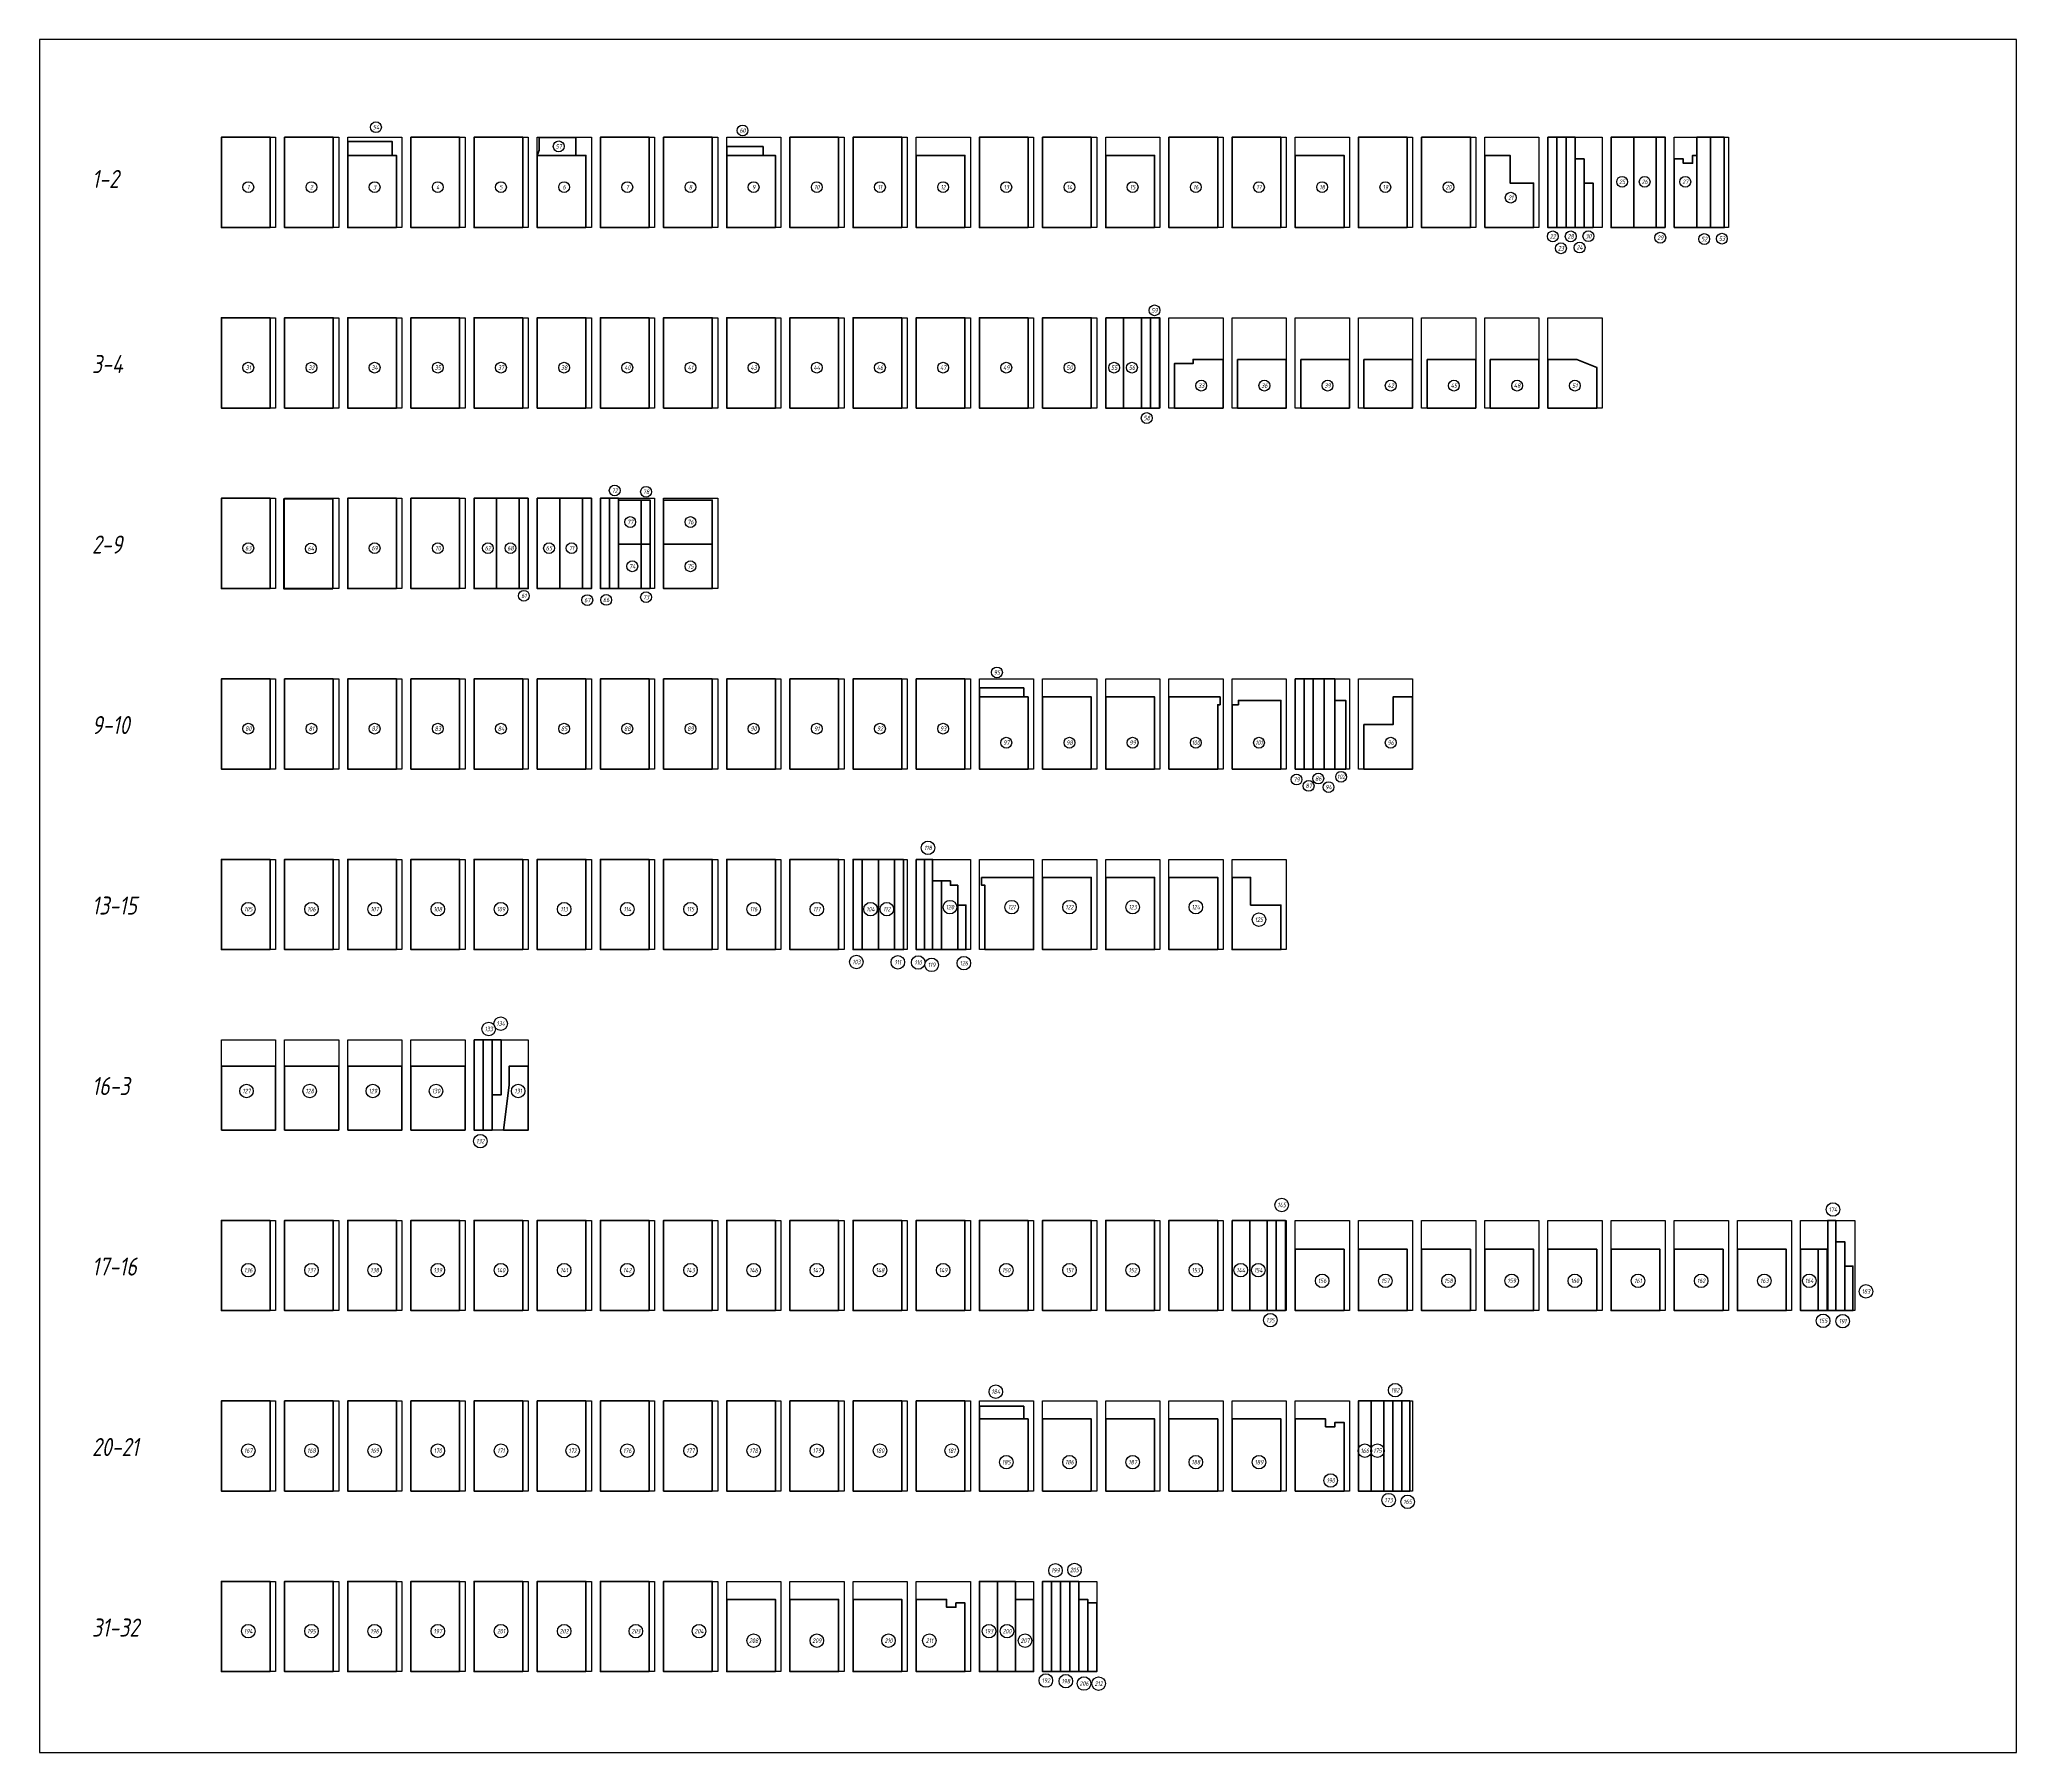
# Model space of a CAD drawing. Header units: millimetres. Extents: x -58926 to 122586, y -58688 to 8347.
# Drawn here: x -4594 to 17312, y -44671 to -25692 of the extents above; entities that cross this region are included whole.
import ezdxf
from ezdxf.enums import TextEntityAlignment as Align

# ---------------------------------------------------------------- set-up
doc = ezdxf.new("R2010")
doc.units = ezdxf.units.MM
doc.layers.add('100 noprint', color=1, linetype='Continuous', plot=False)
doc.layers.add('102 Звукоизоляция', color=7, linetype='Continuous')
doc.styles.add('ГОСТ-ISOCPEUR', font='isocpeui.ttf', dxfattribs={"width": 0.8})

msp = doc.modelspace()

# ---------------------------------------------------------------- linework, layer by layer
at = {"linetype": 'Continuous', "ltscale": 10, "flags": 128}
for points in [[(-1979.174, -27775.497), (-2579.174, -27775.497), (-2579.174, -26775.497), (-1979.174, -26775.497)], [(-1279.174, -27775.497), (-1879.174, -27775.497), (-1879.174, -26775.497), (-1279.174, -26775.497)], [(-579.174, -27775.497), (-1179.174, -27775.497), (-1179.174, -26775.497), (-579.174, -26775.497)], [(120.826, -27775.497), (-479.174, -27775.497), (-479.174, -26775.497), (120.826, -26775.497)], [(820.826, -27775.497), (220.826, -27775.497), (220.826, -26775.497), (820.826, -26775.497)], [(1520.826, -27775.497), (920.826, -27775.497), (920.826, -26775.497), (1520.826, -26775.497)], [(2220.826, -27775.497), (1620.826, -27775.497), (1620.826, -26775.497), (2220.826, -26775.497)], [(2920.826, -27775.497), (2320.826, -27775.497), (2320.826, -26775.497), (2920.826, -26775.497)], [(3620.826, -27775.497), (3020.826, -27775.497), (3020.826, -26775.497), (3620.826, -26775.497)], [(4320.826, -27775.497), (3720.826, -27775.497), (3720.826, -26775.497), (4320.826, -26775.497)], [(5020.826, -27775.497), (4420.826, -27775.497), (4420.826, -26775.497), (5020.826, -26775.497)], [(5720.826, -27775.497), (5120.826, -27775.497), (5120.826, -26775.497), (5720.826, -26775.497)], [(6420.826, -27775.497), (5820.826, -27775.497), (5820.826, -26775.497), (6420.826, -26775.497)], [(7120.826, -27775.497), (6520.826, -27775.497), (6520.826, -26775.497), (7120.826, -26775.497)], [(7820.826, -27775.497), (7220.826, -27775.497), (7220.826, -26775.497), (7820.826, -26775.497)], [(8520.826, -27775.497), (7920.826, -27775.497), (7920.826, -26775.497), (8520.826, -26775.497)], [(9220.826, -27775.497), (8620.826, -27775.497), (8620.826, -26775.497), (9220.826, -26775.497)], [(9920.826, -27775.497), (9320.826, -27775.497), (9320.826, -26775.497), (9920.826, -26775.497)], [(10620.826, -27775.497), (10020.826, -27775.497), (10020.826, -26775.497), (10620.826, -26775.497)], [(11320.826, -27775.497), (10720.826, -27775.497), (10720.826, -26775.497), (11320.826, -26775.497)], [(12020.826, -27775.497), (11420.826, -27775.497), (11420.826, -26775.497), (12020.826, -26775.497)], [(12720.826, -27775.497), (12120.826, -27775.497), (12120.826, -26775.497), (12720.826, -26775.497)], [(13420.826, -27775.497), (12820.826, -27775.497), (12820.826, -26775.497), (13420.826, -26775.497)], [(14120.826, -27775.497), (13520.826, -27775.497), (13520.826, -26775.497), (14120.826, -26775.497)], [(-1979.174, -29775.497), (-2579.174, -29775.497), (-2579.174, -28775.497), (-1979.174, -28775.497)], [(-1279.174, -29775.497), (-1879.174, -29775.497), (-1879.174, -28775.497), (-1279.174, -28775.497)], [(-579.174, -29775.497), (-1179.174, -29775.497), (-1179.174, -28775.497), (-579.174, -28775.497)], [(120.826, -29775.497), (-479.174, -29775.497), (-479.174, -28775.497), (120.826, -28775.497)], [(820.826, -29775.497), (220.826, -29775.497), (220.826, -28775.497), (820.826, -28775.497)], [(1520.826, -29775.497), (920.826, -29775.497), (920.826, -28775.497), (1520.826, -28775.497)], [(2220.826, -29775.497), (1620.826, -29775.497), (1620.826, -28775.497), (2220.826, -28775.497)], [(2920.826, -29775.497), (2320.826, -29775.497), (2320.826, -28775.497), (2920.826, -28775.497)], [(3620.826, -29775.497), (3020.826, -29775.497), (3020.826, -28775.497), (3620.826, -28775.497)], [(4320.826, -29775.497), (3720.826, -29775.497), (3720.826, -28775.497), (4320.826, -28775.497)], [(5020.826, -29775.497), (4420.826, -29775.497), (4420.826, -28775.497), (5020.826, -28775.497)], [(5720.826, -29775.497), (5120.826, -29775.497), (5120.826, -28775.497), (5720.826, -28775.497)], [(6420.826, -29775.497), (5820.826, -29775.497), (5820.826, -28775.497), (6420.826, -28775.497)], [(7120.826, -29775.497), (6520.826, -29775.497), (6520.826, -28775.497), (7120.826, -28775.497)], [(7820.826, -29775.497), (7220.826, -29775.497), (7220.826, -28775.497), (7820.826, -28775.497)], [(8520.826, -29775.497), (7920.826, -29775.497), (7920.826, -28775.497), (8520.826, -28775.497)], [(9220.826, -29775.497), (8620.826, -29775.497), (8620.826, -28775.497), (9220.826, -28775.497)], [(9920.826, -29775.497), (9320.826, -29775.497), (9320.826, -28775.497), (9920.826, -28775.497)], [(10620.826, -29775.497), (10020.826, -29775.497), (10020.826, -28775.497), (10620.826, -28775.497)], [(11320.826, -29775.497), (10720.826, -29775.497), (10720.826, -28775.497), (11320.826, -28775.497)], [(12020.826, -29775.497), (11420.826, -29775.497), (11420.826, -28775.497), (12020.826, -28775.497)], [(12720.826, -29775.497), (12120.826, -29775.497), (12120.826, -28775.497), (12720.826, -28775.497)], [(-1979.174, -31775.497), (-2579.174, -31775.497), (-2579.174, -30775.497), (-1979.174, -30775.497)], [(-1279.174, -31775.497), (-1879.174, -31775.497), (-1879.174, -30775.497), (-1279.174, -30775.497)], [(-579.174, -31775.497), (-1179.174, -31775.497), (-1179.174, -30775.497), (-579.174, -30775.497)], [(120.826, -31775.497), (-479.174, -31775.497), (-479.174, -30775.497), (120.826, -30775.497)], [(820.826, -31775.497), (220.826, -31775.497), (220.826, -30775.497), (820.826, -30775.497)], [(1520.826, -31775.497), (920.826, -31775.497), (920.826, -30775.497), (1520.826, -30775.497)], [(2220.826, -31775.497), (1620.826, -31775.497), (1620.826, -30775.497), (2220.826, -30775.497)], [(2920.826, -31775.497), (2320.826, -31775.497), (2320.826, -30775.497), (2920.826, -30775.497)], [(-1979.174, -33775.497), (-2579.174, -33775.497), (-2579.174, -32775.497), (-1979.174, -32775.497)], [(-1279.174, -33775.497), (-1879.174, -33775.497), (-1879.174, -32775.497), (-1279.174, -32775.497)], [(-579.174, -33775.497), (-1179.174, -33775.497), (-1179.174, -32775.497), (-579.174, -32775.497)], [(120.826, -33775.497), (-479.174, -33775.497), (-479.174, -32775.497), (120.826, -32775.497)], [(820.826, -33775.497), (220.826, -33775.497), (220.826, -32775.497), (820.826, -32775.497)], [(1520.826, -33775.497), (920.826, -33775.497), (920.826, -32775.497), (1520.826, -32775.497)], [(2220.826, -33775.497), (1620.826, -33775.497), (1620.826, -32775.497), (2220.826, -32775.497)], [(2920.826, -33775.497), (2320.826, -33775.497), (2320.826, -32775.497), (2920.826, -32775.497)], [(3620.826, -33775.497), (3020.826, -33775.497), (3020.826, -32775.497), (3620.826, -32775.497)], [(4320.826, -33775.497), (3720.826, -33775.497), (3720.826, -32775.497), (4320.826, -32775.497)], [(5020.826, -33775.497), (4420.826, -33775.497), (4420.826, -32775.497), (5020.826, -32775.497)], [(5720.826, -33775.497), (5120.826, -33775.497), (5120.826, -32775.497), (5720.826, -32775.497)], [(6420.826, -33775.497), (5820.826, -33775.497), (5820.826, -32775.497), (6420.826, -32775.497)], [(7120.826, -33775.497), (6520.826, -33775.497), (6520.826, -32775.497), (7120.826, -32775.497)], [(7820.826, -33775.497), (7220.826, -33775.497), (7220.826, -32775.497), (7820.826, -32775.497)], [(8520.826, -33775.497), (7920.826, -33775.497), (7920.826, -32775.497), (8520.826, -32775.497)], [(9220.826, -33775.497), (8620.826, -33775.497), (8620.826, -32775.497), (9220.826, -32775.497)], [(9920.826, -33775.497), (9320.826, -33775.497), (9320.826, -32775.497), (9920.826, -32775.497)], [(10620.826, -33775.497), (10020.826, -33775.497), (10020.826, -32775.497), (10620.826, -32775.497)], [(-1979.174, -35775.497), (-2579.174, -35775.497), (-2579.174, -34775.497), (-1979.174, -34775.497)], [(-1279.174, -35775.497), (-1879.174, -35775.497), (-1879.174, -34775.497), (-1279.174, -34775.497)], [(-579.174, -35775.497), (-1179.174, -35775.497), (-1179.174, -34775.497), (-579.174, -34775.497)], [(120.826, -35775.497), (-479.174, -35775.497), (-479.174, -34775.497), (120.826, -34775.497)], [(820.826, -35775.497), (220.826, -35775.497), (220.826, -34775.497), (820.826, -34775.497)], [(1520.826, -35775.497), (920.826, -35775.497), (920.826, -34775.497), (1520.826, -34775.497)], [(2220.826, -35775.497), (1620.826, -35775.497), (1620.826, -34775.497), (2220.826, -34775.497)], [(2920.826, -35775.497), (2320.826, -35775.497), (2320.826, -34775.497), (2920.826, -34775.497)], [(3620.826, -35775.497), (3020.826, -35775.497), (3020.826, -34775.497), (3620.826, -34775.497)], [(4320.826, -35775.497), (3720.826, -35775.497), (3720.826, -34775.497), (4320.826, -34775.497)], [(5020.826, -35775.497), (4420.826, -35775.497), (4420.826, -34775.497), (5020.826, -34775.497)], [(5720.826, -35775.497), (5120.826, -35775.497), (5120.826, -34775.497), (5720.826, -34775.497)], [(6420.826, -35775.497), (5820.826, -35775.497), (5820.826, -34775.497), (6420.826, -34775.497)], [(7120.826, -35775.497), (6520.826, -35775.497), (6520.826, -34775.497), (7120.826, -34775.497)], [(7820.826, -35775.497), (7220.826, -35775.497), (7220.826, -34775.497), (7820.826, -34775.497)], [(8520.826, -35775.497), (7920.826, -35775.497), (7920.826, -34775.497), (8520.826, -34775.497)], [(9220.826, -35775.497), (8620.826, -35775.497), (8620.826, -34775.497), (9220.826, -34775.497)], [(-1979.174, -37775.497), (-2579.174, -37775.497), (-2579.174, -36775.497), (-1979.174, -36775.497)], [(-1279.174, -37775.497), (-1879.174, -37775.497), (-1879.174, -36775.497), (-1279.174, -36775.497)], [(-579.174, -37775.497), (-1179.174, -37775.497), (-1179.174, -36775.497), (-579.174, -36775.497)], [(120.826, -37775.497), (-479.174, -37775.497), (-479.174, -36775.497), (120.826, -36775.497)], [(820.826, -37775.497), (220.826, -37775.497), (220.826, -36775.497), (820.826, -36775.497)], [(-1979.174, -39775.497), (-2579.174, -39775.497), (-2579.174, -38775.497), (-1979.174, -38775.497)], [(-1279.174, -39775.497), (-1879.174, -39775.497), (-1879.174, -38775.497), (-1279.174, -38775.497)], [(-579.174, -39775.497), (-1179.174, -39775.497), (-1179.174, -38775.497), (-579.174, -38775.497)], [(120.826, -39775.497), (-479.174, -39775.497), (-479.174, -38775.497), (120.826, -38775.497)], [(820.826, -39775.497), (220.826, -39775.497), (220.826, -38775.497), (820.826, -38775.497)], [(1520.826, -39775.497), (920.826, -39775.497), (920.826, -38775.497), (1520.826, -38775.497)], [(2220.826, -39775.497), (1620.826, -39775.497), (1620.826, -38775.497), (2220.826, -38775.497)], [(2920.826, -39775.497), (2320.826, -39775.497), (2320.826, -38775.497), (2920.826, -38775.497)], [(3620.826, -39775.497), (3020.826, -39775.497), (3020.826, -38775.497), (3620.826, -38775.497)], [(4320.826, -39775.497), (3720.826, -39775.497), (3720.826, -38775.497), (4320.826, -38775.497)], [(5020.826, -39775.497), (4420.826, -39775.497), (4420.826, -38775.497), (5020.826, -38775.497)], [(5720.826, -39775.497), (5120.826, -39775.497), (5120.826, -38775.497), (5720.826, -38775.497)], [(6420.826, -39775.497), (5820.826, -39775.497), (5820.826, -38775.497), (6420.826, -38775.497)], [(7120.826, -39775.497), (6520.826, -39775.497), (6520.826, -38775.497), (7120.826, -38775.497)], [(7820.826, -39775.497), (7220.826, -39775.497), (7220.826, -38775.497), (7820.826, -38775.497)], [(8520.826, -39775.497), (7920.826, -39775.497), (7920.826, -38775.497), (8520.826, -38775.497)], [(9220.826, -39775.497), (8620.826, -39775.497), (8620.826, -38775.497), (9220.826, -38775.497)], [(9920.826, -39775.497), (9320.826, -39775.497), (9320.826, -38775.497), (9920.826, -38775.497)], [(10620.826, -39775.497), (10020.826, -39775.497), (10020.826, -38775.497), (10620.826, -38775.497)], [(11320.826, -39775.497), (10720.826, -39775.497), (10720.826, -38775.497), (11320.826, -38775.497)], [(12020.826, -39775.497), (11420.826, -39775.497), (11420.826, -38775.497), (12020.826, -38775.497)], [(12720.826, -39775.497), (12120.826, -39775.497), (12120.826, -38775.497), (12720.826, -38775.497)], [(13420.826, -39775.497), (12820.826, -39775.497), (12820.826, -38775.497), (13420.826, -38775.497)], [(14120.826, -39775.497), (13520.826, -39775.497), (13520.826, -38775.497), (14120.826, -38775.497)], [(14820.826, -39775.497), (14220.826, -39775.497), (14220.826, -38775.497), (14820.826, -38775.497)], [(15520.826, -39775.497), (14920.826, -39775.497), (14920.826, -38775.497), (15520.826, -38775.497)], [(-1979.174, -41775.497), (-2579.174, -41775.497), (-2579.174, -40775.497), (-1979.174, -40775.497)], [(-1279.174, -41775.497), (-1879.174, -41775.497), (-1879.174, -40775.497), (-1279.174, -40775.497)], [(-579.174, -41775.497), (-1179.174, -41775.497), (-1179.174, -40775.497), (-579.174, -40775.497)], [(120.826, -41775.497), (-479.174, -41775.497), (-479.174, -40775.497), (120.826, -40775.497)], [(820.826, -41775.497), (220.826, -41775.497), (220.826, -40775.497), (820.826, -40775.497)], [(1520.826, -41775.497), (920.826, -41775.497), (920.826, -40775.497), (1520.826, -40775.497)], [(2220.826, -41775.497), (1620.826, -41775.497), (1620.826, -40775.497), (2220.826, -40775.497)], [(2920.826, -41775.497), (2320.826, -41775.497), (2320.826, -40775.497), (2920.826, -40775.497)], [(3620.826, -41775.497), (3020.826, -41775.497), (3020.826, -40775.497), (3620.826, -40775.497)], [(4320.826, -41775.497), (3720.826, -41775.497), (3720.826, -40775.497), (4320.826, -40775.497)], [(5020.826, -41775.497), (4420.826, -41775.497), (4420.826, -40775.497), (5020.826, -40775.497)], [(5720.826, -41775.497), (5120.826, -41775.497), (5120.826, -40775.497), (5720.826, -40775.497)], [(6420.826, -41775.497), (5820.826, -41775.497), (5820.826, -40775.497), (6420.826, -40775.497)], [(7120.826, -41775.497), (6520.826, -41775.497), (6520.826, -40775.497), (7120.826, -40775.497)], [(7820.826, -41775.497), (7220.826, -41775.497), (7220.826, -40775.497), (7820.826, -40775.497)], [(8520.826, -41775.497), (7920.826, -41775.497), (7920.826, -40775.497), (8520.826, -40775.497)], [(9220.826, -41775.497), (8620.826, -41775.497), (8620.826, -40775.497), (9220.826, -40775.497)], [(9920.826, -41775.497), (9320.826, -41775.497), (9320.826, -40775.497), (9920.826, -40775.497)], [(10620.826, -41775.497), (10020.826, -41775.497), (10020.826, -40775.497), (10620.826, -40775.497)], [(-1979.174, -43775.497), (-2579.174, -43775.497), (-2579.174, -42775.497), (-1979.174, -42775.497)], [(-1279.174, -43775.497), (-1879.174, -43775.497), (-1879.174, -42775.497), (-1279.174, -42775.497)], [(-579.174, -43775.497), (-1179.174, -43775.497), (-1179.174, -42775.497), (-579.174, -42775.497)], [(120.826, -43775.497), (-479.174, -43775.497), (-479.174, -42775.497), (120.826, -42775.497)], [(820.826, -43775.497), (220.826, -43775.497), (220.826, -42775.497), (820.826, -42775.497)], [(1520.826, -43775.497), (920.826, -43775.497), (920.826, -42775.497), (1520.826, -42775.497)], [(2220.826, -43775.497), (1620.826, -43775.497), (1620.826, -42775.497), (2220.826, -42775.497)], [(2920.826, -43775.497), (2320.826, -43775.497), (2320.826, -42775.497), (2920.826, -42775.497)], [(3620.826, -43775.497), (3020.826, -43775.497), (3020.826, -42775.497), (3620.826, -42775.497)], [(4320.826, -43775.497), (3720.826, -43775.497), (3720.826, -42775.497), (4320.826, -42775.497)], [(5020.826, -43775.497), (4420.826, -43775.497), (4420.826, -42775.497), (5020.826, -42775.497)], [(5720.826, -43775.497), (5120.826, -43775.497), (5120.826, -42775.497), (5720.826, -42775.497)], [(6420.826, -43775.497), (5820.826, -43775.497), (5820.826, -42775.497), (6420.826, -42775.497)], [(7120.826, -43775.497), (6520.826, -43775.497), (6520.826, -42775.497), (7120.826, -42775.497)]]:
    msp.add_lwpolyline(points, close=True, dxfattribs=at)
at = {"layer": '100 noprint'}
msp.add_lwpolyline([(-4594.399, -25692.141), (-4594.399, -44671.261), (17312.438, -44671.261), (17312.438, -25692.141)], close=True, dxfattribs=at)
at = {"layer": '102 Звукоизоляция', "color": 74, "linetype": 'Continuous', "lineweight": 40, "ltscale": 10, "flags": 128}
for points in [[(-2039.174, -27775.497), (-2579.174, -27775.497), (-2579.174, -26775.497), (-2039.174, -26775.497)], [(-1339.174, -27775.497), (-1879.174, -27775.497), (-1879.174, -26775.497), (-1339.174, -26775.497)], [(-685.674, -26975.497), (-1179.174, -26975.497), (-1179.174, -26823.309), (-685.674, -26823.309)], [(60.826, -27775.497), (-479.174, -27775.497), (-479.174, -26775.497), (60.826, -26775.497)], [(760.826, -27775.497), (220.826, -27775.497), (220.826, -26775.497), (760.826, -26775.497)], [(1347.016, -26975.497), (920.826, -26975.497), (943.516, -26918.387), (943.516, -26777.684), (1347.016, -26777.684)], [(2160.826, -27775.497), (1620.826, -27775.497), (1620.826, -26775.497), (2160.826, -26775.497)], [(2860.826, -27775.497), (2320.826, -27775.497), (2320.826, -26775.497), (2860.826, -26775.497)], [(3424.326, -26875.497), (3020.826, -26875.497), (3020.826, -26975.497), (3424.326, -26975.497)], [(4260.826, -27775.497), (3720.826, -27775.497), (3720.826, -26775.497), (4260.826, -26775.497)], [(4960.826, -27775.497), (4420.826, -27775.497), (4420.826, -26775.497), (4960.826, -26775.497)], [(6360.826, -27775.497), (5820.826, -27775.497), (5820.826, -26775.497), (6360.826, -26775.497)], [(7060.826, -27775.497), (6520.826, -27775.497), (6520.826, -26775.497), (7060.826, -26775.497)], [(8460.826, -27775.497), (7920.826, -27775.497), (7920.826, -26775.497), (8460.826, -26775.497)], [(9160.826, -27775.497), (8620.826, -27775.497), (8620.826, -26775.497), (9160.826, -26775.497)], [(10560.826, -27775.497), (10020.826, -27775.497), (10020.826, -26775.497), (10560.826, -26775.497)], [(11260.826, -27775.497), (10720.826, -27775.497), (10720.826, -26775.497), (11260.826, -26775.497)], [(12220.826, -27775.497), (12120.826, -27775.497), (12120.826, -26775.497), (12220.826, -26775.497)], [(12320.826, -27775.497), (12220.826, -27775.497), (12220.826, -26775.497), (12320.826, -26775.497)], [(12420.826, -27775.497), (12320.826, -27775.497), (12320.826, -26775.497), (12420.826, -26775.497)], [(13070.826, -27775.497), (12820.826, -27775.497), (12820.826, -26775.497), (13070.826, -26775.497)], [(13320.826, -27775.497), (13070.826, -27775.497), (13070.826, -26775.497), (13320.826, -26775.497)], [(13420.826, -27775.497), (13320.826, -27775.497), (13320.826, -26775.497), (13420.826, -26775.497)], [(13923.014, -26775.497), (13923.014, -27775.497), (13770.826, -27775.497), (13770.826, -26775.497)], [(14075.201, -26775.497), (14075.201, -27775.497), (13923.014, -27775.497), (13923.014, -26775.497)], [(-639.174, -27775.497), (-1179.174, -27775.497), (-1179.174, -26975.497), (-639.174, -26975.497)], [(1460.826, -27775.497), (920.826, -27775.497), (920.826, -26975.497), (1460.826, -26975.497)], [(3560.826, -27775.497), (3020.826, -27775.497), (3020.826, -26975.497), (3560.826, -26975.497)], [(5660.826, -27775.497), (5120.826, -27775.497), (5120.826, -26975.497), (5660.826, -26975.497)], [(7760.826, -27775.497), (7220.826, -27775.497), (7220.826, -26975.497), (7760.826, -26975.497)], [(9860.826, -27775.497), (9320.826, -27775.497), (9320.826, -26975.497), (9860.826, -26975.497)], [(11420.826, -27775.497), (11420.826, -26975.497), (11700.826, -26975.497), (11700.826, -27281.997), (11960.826, -27281.997), (11960.826, -27775.497)], [(12520.826, -27775.497), (12420.826, -27775.497), (12420.826, -27014.997), (12520.826, -27014.997)], [(13520.826, -27775.497), (13520.826, -27014.997), (13620.201, -27014.997), (13620.201, -27062.497), (13724.201, -27062.497), (13724.201, -26975.497), (13770.826, -26975.497), (13770.826, -27775.497)], [(12520.826, -27281.997), (12520.826, -27775.497), (12620.826, -27775.497), (12620.826, -27281.997)], [(-2039.174, -29775.497), (-2579.174, -29775.497), (-2579.174, -28775.497), (-2039.174, -28775.497)], [(-1339.174, -29775.497), (-1879.174, -29775.497), (-1879.174, -28775.497), (-1339.174, -28775.497)], [(-639.174, -29775.497), (-1179.174, -29775.497), (-1179.174, -28775.497), (-639.174, -28775.497)], [(60.826, -29775.497), (-479.174, -29775.497), (-479.174, -28775.497), (60.826, -28775.497)], [(760.826, -29775.497), (220.826, -29775.497), (220.826, -28775.497), (760.826, -28775.497)], [(1460.826, -29775.497), (920.826, -29775.497), (920.826, -28775.497), (1460.826, -28775.497)], [(2160.826, -29775.497), (1620.826, -29775.497), (1620.826, -28775.497), (2160.826, -28775.497)], [(2860.826, -29775.497), (2320.826, -29775.497), (2320.826, -28775.497), (2860.826, -28775.497)], [(3560.826, -29775.497), (3020.826, -29775.497), (3020.826, -28775.497), (3560.826, -28775.497)], [(4260.826, -29775.497), (3720.826, -29775.497), (3720.826, -28775.497), (4260.826, -28775.497)], [(4960.826, -29775.497), (4420.826, -29775.497), (4420.826, -28775.497), (4960.826, -28775.497)], [(5660.826, -29775.497), (5120.826, -29775.497), (5120.826, -28775.497), (5660.826, -28775.497)], [(6360.826, -29775.497), (5820.826, -29775.497), (5820.826, -28775.497), (6360.826, -28775.497)], [(7060.826, -29775.497), (6520.826, -29775.497), (6520.826, -28775.497), (7060.826, -28775.497)], [(7220.826, -28775.497), (7220.826, -29775.497), (7418.639, -29775.497), (7418.639, -28775.497)], [(7418.639, -28775.497), (7418.639, -29775.497), (7616.451, -29775.497), (7616.451, -28775.497)], [(7616.451, -28775.497), (7616.451, -29775.497), (7716.451, -29775.497), (7716.451, -28775.497)], [(7716.451, -28775.497), (7716.451, -29775.497), (7816.451, -29775.497), (7816.451, -28775.497)], [(7980.826, -29775.497), (7980.826, -29281.997), (8188.639, -29281.997), (8188.639, -29236.997), (8520.826, -29236.997), (8520.826, -29775.497)], [(8680.826, -29236.997), (8680.826, -29775.497), (9220.826, -29775.497), (9220.826, -29236.997)], [(9380.826, -29236.997), (9380.826, -29775.497), (9920.826, -29775.497), (9920.826, -29236.997)], [(10080.826, -29236.997), (10080.826, -29775.497), (10620.826, -29775.497), (10620.826, -29236.997)], [(10780.826, -29236.997), (10780.826, -29775.497), (11320.826, -29775.497), (11320.826, -29236.997)], [(11480.826, -29236.997), (11480.826, -29775.497), (12020.826, -29775.497), (12020.826, -29236.997)], [(12120.826, -29775.497), (12120.826, -29236.997), (12439.997, -29236.997), (12660.826, -29325.339), (12660.826, -29775.497)], [(-2039.174, -31775.497), (-2579.174, -31775.497), (-2579.174, -30775.497), (-2039.174, -30775.497)], [(-1345.755, -31779.885), (-1885.755, -31779.885), (-1885.755, -30779.885), (-1345.755, -30779.885)], [(-639.174, -31775.497), (-1179.174, -31775.497), (-1179.174, -30775.497), (-639.174, -30775.497)], [(60.826, -31775.497), (-479.174, -31775.497), (-479.174, -30775.497), (60.826, -30775.497)], [(470.826, -30775.497), (470.826, -31775.497), (220.826, -31775.497), (220.826, -30775.497)], [(720.826, -30775.497), (720.826, -31775.497), (470.826, -31775.497), (470.826, -30775.497)], [(820.826, -30775.497), (820.826, -31775.497), (720.826, -31775.497), (720.826, -30775.497)], [(920.826, -30775.497), (920.826, -31775.497), (1170.826, -31775.497), (1170.826, -30775.497)], [(1170.826, -30775.497), (1170.826, -31775.497), (1420.826, -31775.497), (1420.826, -30775.497)], [(1520.826, -30775.497), (1520.826, -31775.497), (1420.826, -31775.497), (1420.826, -30775.497)], [(1720.826, -30775.497), (1720.826, -31775.497), (1620.826, -31775.497), (1620.826, -30775.497)], [(1820.826, -30775.497), (1820.826, -31775.497), (1720.826, -31775.497), (1720.826, -30775.497)], [(1820.826, -30794.497), (1820.826, -31284.997), (2070.826, -31284.997), (2070.826, -30794.497)], [(2070.826, -30794.497), (2070.826, -31284.997), (2170.826, -31284.997), (2170.826, -30794.497)], [(2320.826, -30794.497), (2320.826, -31284.997), (2860.826, -31284.997), (2860.826, -30794.497)], [(1820.826, -31284.997), (1820.826, -31775.497), (2070.826, -31775.497), (2070.826, -31284.997)], [(2070.826, -31284.997), (2070.826, -31775.497), (2170.826, -31775.497), (2170.826, -31284.997)], [(2320.826, -31284.997), (2320.826, -31775.497), (2860.826, -31775.497), (2860.826, -31284.997)], [(-2039.174, -33775.497), (-2579.174, -33775.497), (-2579.174, -32775.497), (-2039.174, -32775.497)], [(-1339.174, -33775.497), (-1879.174, -33775.497), (-1879.174, -32775.497), (-1339.174, -32775.497)], [(-639.174, -33775.497), (-1179.174, -33775.497), (-1179.174, -32775.497), (-639.174, -32775.497)], [(60.826, -33775.497), (-479.174, -33775.497), (-479.174, -32775.497), (60.826, -32775.497)], [(760.826, -33775.497), (220.826, -33775.497), (220.826, -32775.497), (760.826, -32775.497)], [(1460.826, -33775.497), (920.826, -33775.497), (920.826, -32775.497), (1460.826, -32775.497)], [(2160.826, -33775.497), (1620.826, -33775.497), (1620.826, -32775.497), (2160.826, -32775.497)], [(2860.826, -33775.497), (2320.826, -33775.497), (2320.826, -32775.497), (2860.826, -32775.497)], [(3560.826, -33775.497), (3020.826, -33775.497), (3020.826, -32775.497), (3560.826, -32775.497)], [(4260.826, -33775.497), (3720.826, -33775.497), (3720.826, -32775.497), (4260.826, -32775.497)], [(4960.826, -33775.497), (4420.826, -33775.497), (4420.826, -32775.497), (4960.826, -32775.497)], [(5660.826, -33775.497), (5120.826, -33775.497), (5120.826, -32775.497), (5660.826, -32775.497)], [(9420.826, -32775.497), (9420.826, -33775.497), (9320.826, -33775.497), (9320.826, -32775.497)], [(9520.826, -32775.497), (9520.826, -33775.497), (9420.826, -33775.497), (9420.826, -32775.497)], [(9520.826, -32775.497), (9520.826, -33775.497), (9640.826, -33775.497), (9640.826, -32775.497)], [(9640.826, -32775.497), (9640.826, -33775.497), (9760.826, -33775.497), (9760.826, -32775.497)], [(6314.326, -32875.497), (5820.826, -32875.497), (5820.826, -32975.497), (6314.326, -32975.497)], [(5820.826, -32975.497), (5820.826, -33775.497), (6360.826, -33775.497), (6360.826, -32975.497)], [(6520.826, -32975.497), (6520.826, -33775.497), (7060.826, -33775.497), (7060.826, -32975.497)], [(7220.826, -32975.497), (7220.826, -33775.497), (7760.826, -33775.497), (7760.826, -32975.497)], [(7920.826, -33775.497), (7920.826, -32975.497), (8486.826, -32975.497), (8486.826, -33062.497), (8460.826, -33062.497), (8460.826, -33775.497)], [(8620.826, -33775.497), (8620.826, -33062.497), (8690.826, -33062.497), (8690.826, -33014.997), (9160.826, -33014.997), (9160.826, -33775.497)], [(9760.826, -33014.997), (9760.826, -33775.497), (9880.826, -33775.497), (9880.826, -33014.997)], [(10080.826, -33281.997), (10405.326, -33281.997), (10405.326, -32975.497), (10620.826, -32975.497), (10620.826, -33775.497), (10080.826, -33775.497)], [(-2039.174, -35775.497), (-2579.174, -35775.497), (-2579.174, -34775.497), (-2039.174, -34775.497)], [(-1339.174, -35775.497), (-1879.174, -35775.497), (-1879.174, -34775.497), (-1339.174, -34775.497)], [(-639.174, -35775.497), (-1179.174, -35775.497), (-1179.174, -34775.497), (-639.174, -34775.497)], [(60.826, -35775.497), (-479.174, -35775.497), (-479.174, -34775.497), (60.826, -34775.497)], [(760.826, -35775.497), (220.826, -35775.497), (220.826, -34775.497), (760.826, -34775.497)], [(1460.826, -35775.497), (920.826, -35775.497), (920.826, -34775.497), (1460.826, -34775.497)], [(2160.826, -35775.497), (1620.826, -35775.497), (1620.826, -34775.497), (2160.826, -34775.497)], [(2860.826, -35775.497), (2320.826, -35775.497), (2320.826, -34775.497), (2860.826, -34775.497)], [(3560.826, -35775.497), (3020.826, -35775.497), (3020.826, -34775.497), (3560.826, -34775.497)], [(4260.826, -35775.497), (3720.826, -35775.497), (3720.826, -34775.497), (4260.826, -34775.497)], [(4520.826, -34775.497), (4520.826, -35775.497), (4420.826, -35775.497), (4420.826, -34775.497)], [(4700.826, -34775.497), (4700.826, -35775.497), (4520.826, -35775.497), (4520.826, -34775.497)], [(4880.826, -34775.497), (4880.826, -35775.497), (4700.826, -35775.497), (4700.826, -34775.497)], [(4980.826, -34775.497), (4980.826, -35775.497), (4880.826, -35775.497), (4880.826, -34775.497)], [(5120.826, -34775.497), (5120.826, -35775.497), (5210.826, -35775.497), (5210.826, -34775.497)], [(5210.826, -34775.497), (5210.826, -35775.497), (5300.826, -35775.497), (5300.826, -34775.497)], [(5300.826, -35014.997), (5300.826, -35775.497), (5400.201, -35775.497), (5400.201, -35014.997)], [(5400.201, -35014.997), (5500.201, -35014.997), (5500.201, -35062.497), (5580.201, -35062.497), (5580.201, -35775.497), (5400.201, -35775.497)], [(5844.826, -34975.497), (6420.826, -34975.497), (6420.826, -35775.497), (5880.826, -35775.497), (5880.826, -35062.497), (5844.826, -35062.497)], [(6520.826, -34975.497), (6520.826, -35775.497), (7060.826, -35775.497), (7060.826, -34975.497)], [(7220.826, -34975.497), (7220.826, -35775.497), (7760.826, -35775.497), (7760.826, -34975.497)], [(7920.826, -34975.497), (7920.826, -35775.497), (8460.826, -35775.497), (8460.826, -34975.497)], [(8620.826, -34975.497), (8826.326, -34975.497), (8826.326, -35281.997), (9160.826, -35281.997), (9160.826, -35775.497), (8620.826, -35775.497)], [(5580.201, -35281.997), (5580.201, -35775.497), (5670.201, -35775.497), (5670.201, -35281.997)], [(220.826, -36775.497), (220.826, -37775.497), (320.826, -37775.497), (320.826, -36775.497)], [(320.826, -36775.497), (320.826, -37775.497), (420.826, -37775.497), (420.826, -36775.497)], [(420.826, -36775.497), (420.826, -37385.997), (520.826, -37385.997), (520.826, -36775.497)], [(-2579.174, -37775.497), (-1979.174, -37775.497), (-1979.174, -37065.497), (-2579.174, -37065.497)], [(-1879.174, -37775.497), (-1279.174, -37775.497), (-1279.174, -37065.497), (-1879.174, -37065.497)], [(-1179.174, -37775.497), (-579.174, -37775.497), (-579.174, -37065.497), (-1179.174, -37065.497)], [(-479.174, -37775.497), (120.826, -37775.497), (120.826, -37065.497), (-479.174, -37065.497)], [(547.9, -37775.497), (610.326, -37276.088), (610.326, -37065.497), (820.826, -37065.497), (820.826, -37775.497)], [(-2039.174, -39775.497), (-2579.174, -39775.497), (-2579.174, -38775.497), (-2039.174, -38775.497)], [(-1339.174, -39775.497), (-1879.174, -39775.497), (-1879.174, -38775.497), (-1339.174, -38775.497)], [(-639.174, -39775.497), (-1179.174, -39775.497), (-1179.174, -38775.497), (-639.174, -38775.497)], [(60.826, -39775.497), (-479.174, -39775.497), (-479.174, -38775.497), (60.826, -38775.497)], [(760.826, -39775.497), (220.826, -39775.497), (220.826, -38775.497), (760.826, -38775.497)], [(1460.826, -39775.497), (920.826, -39775.497), (920.826, -38775.497), (1460.826, -38775.497)], [(2160.826, -39775.497), (1620.826, -39775.497), (1620.826, -38775.497), (2160.826, -38775.497)], [(2860.826, -39775.497), (2320.826, -39775.497), (2320.826, -38775.497), (2860.826, -38775.497)], [(3560.826, -39775.497), (3020.826, -39775.497), (3020.826, -38775.497), (3560.826, -38775.497)], [(4260.826, -39775.497), (3720.826, -39775.497), (3720.826, -38775.497), (4260.826, -38775.497)], [(4960.826, -39775.497), (4420.826, -39775.497), (4420.826, -38775.497), (4960.826, -38775.497)], [(5660.826, -39775.497), (5120.826, -39775.497), (5120.826, -38775.497), (5660.826, -38775.497)], [(6360.826, -39775.497), (5820.826, -39775.497), (5820.826, -38775.497), (6360.826, -38775.497)], [(7060.826, -39775.497), (6520.826, -39775.497), (6520.826, -38775.497), (7060.826, -38775.497)], [(7760.826, -39775.497), (7220.826, -39775.497), (7220.826, -38775.497), (7760.826, -38775.497)], [(8460.826, -39775.497), (7920.826, -39775.497), (7920.826, -38775.497), (8460.826, -38775.497)], [(8620.826, -38775.497), (8620.826, -39775.497), (8815.826, -39775.497), (8815.826, -38775.497)], [(8815.826, -38775.497), (8815.826, -39775.497), (9010.826, -39775.497), (9010.826, -38775.497)], [(9110.826, -38775.497), (9110.826, -39775.497), (9010.826, -39775.497), (9010.826, -38775.497)], [(9210.826, -38775.497), (9210.826, -39775.497), (9110.826, -39775.497), (9110.826, -38775.497)], [(15310.826, -38775.497), (15310.826, -39775.497), (15220.826, -39775.497), (15220.826, -38775.497)], [(9320.826, -39094.997), (9320.826, -39775.497), (9860.826, -39775.497), (9860.826, -39094.997)], [(10020.826, -39094.997), (10020.826, -39775.497), (10560.826, -39775.497), (10560.826, -39094.997)], [(10720.826, -39094.997), (10720.826, -39775.497), (11260.826, -39775.497), (11260.826, -39094.997)], [(11420.826, -39094.997), (11420.826, -39775.497), (11960.826, -39775.497), (11960.826, -39094.997)], [(12120.826, -39094.997), (12120.826, -39775.497), (12660.826, -39775.497), (12660.826, -39094.997)], [(12820.826, -39094.997), (12820.826, -39775.497), (13360.826, -39775.497), (13360.826, -39094.997)], [(13520.826, -39094.997), (13520.826, -39775.497), (14060.826, -39775.497), (14060.826, -39094.997)], [(14220.826, -39094.997), (14220.826, -39775.497), (14760.826, -39775.497), (14760.826, -39094.997)], [(14920.826, -39094.997), (14920.826, -39775.497), (15115.826, -39775.497), (15115.826, -39094.997)], [(15115.826, -39094.997), (15115.826, -39775.497), (15215.826, -39775.497), (15215.826, -39094.997)], [(15310.826, -39014.997), (15310.826, -39775.497), (15410.826, -39775.497), (15410.826, -39014.997)], [(15410.826, -39281.997), (15410.826, -39775.497), (15500.826, -39775.497), (15500.826, -39281.997)], [(-2039.174, -41775.497), (-2579.174, -41775.497), (-2579.174, -40775.497), (-2039.174, -40775.497)], [(-1339.174, -41775.497), (-1879.174, -41775.497), (-1879.174, -40775.497), (-1339.174, -40775.497)], [(-639.174, -41775.497), (-1179.174, -41775.497), (-1179.174, -40775.497), (-639.174, -40775.497)], [(60.826, -41775.497), (-479.174, -41775.497), (-479.174, -40775.497), (60.826, -40775.497)], [(760.826, -41775.497), (220.826, -41775.497), (220.826, -40775.497), (760.826, -40775.497)], [(1460.826, -41775.497), (920.826, -41775.497), (920.826, -40775.497), (1460.826, -40775.497)], [(2160.826, -41775.497), (1620.826, -41775.497), (1620.826, -40775.497), (2160.826, -40775.497)], [(2860.826, -41775.497), (2320.826, -41775.497), (2320.826, -40775.497), (2860.826, -40775.497)], [(3560.826, -41775.497), (3020.826, -41775.497), (3020.826, -40775.497), (3560.826, -40775.497)], [(4260.826, -41775.497), (3720.826, -41775.497), (3720.826, -40775.497), (4260.826, -40775.497)], [(4960.826, -41775.497), (4420.826, -41775.497), (4420.826, -40775.497), (4960.826, -40775.497)], [(5660.826, -41775.497), (5120.826, -41775.497), (5120.826, -40775.497), (5660.826, -40775.497)], [(6314.326, -40835.497), (5820.826, -40835.497), (5820.826, -40975.497), (6314.326, -40975.497)], [(10160.826, -40775.497), (10160.826, -41775.497), (10020.826, -41775.497), (10020.826, -40775.497)], [(10300.826, -40775.497), (10300.826, -41775.497), (10160.826, -41775.497), (10160.826, -40775.497)], [(10300.826, -40775.497), (10300.826, -41775.497), (10400.826, -41775.497), (10400.826, -40775.497)], [(10400.826, -40775.497), (10400.826, -41775.497), (10500.826, -41775.497), (10500.826, -40775.497)], [(10590.826, -40775.497), (10590.826, -41775.497), (10500.826, -41775.497), (10500.826, -40775.497)], [(5820.826, -40975.497), (5820.826, -41775.497), (6360.826, -41775.497), (6360.826, -40975.497)], [(6520.826, -40975.497), (6520.826, -41775.497), (7060.826, -41775.497), (7060.826, -40975.497)], [(7220.826, -40975.497), (7220.826, -41775.497), (7760.826, -41775.497), (7760.826, -40975.497)], [(7920.826, -40975.497), (7920.826, -41775.497), (8460.826, -41775.497), (8460.826, -40975.497)], [(8620.826, -40975.497), (8620.826, -41775.497), (9160.826, -41775.497), (9160.826, -40975.497)], [(9320.826, -40975.497), (9656.826, -40975.497), (9656.826, -41062.497), (9760.826, -41062.497), (9760.826, -41014.997), (9860.826, -41014.997), (9860.826, -41775.497), (9320.826, -41775.497)], [(-2039.174, -43775.497), (-2579.174, -43775.497), (-2579.174, -42775.497), (-2039.174, -42775.497)], [(-1339.174, -43775.497), (-1879.174, -43775.497), (-1879.174, -42775.497), (-1339.174, -42775.497)], [(-639.174, -43775.497), (-1179.174, -43775.497), (-1179.174, -42775.497), (-639.174, -42775.497)], [(60.826, -43775.497), (-479.174, -43775.497), (-479.174, -42775.497), (60.826, -42775.497)], [(760.826, -43775.497), (220.826, -43775.497), (220.826, -42775.497), (760.826, -42775.497)], [(1460.826, -43775.497), (920.826, -43775.497), (920.826, -42775.497), (1460.826, -42775.497)], [(2160.826, -43775.497), (1620.826, -43775.497), (1620.826, -42775.497), (2160.826, -42775.497)], [(2860.826, -43775.497), (2320.826, -43775.497), (2320.826, -42775.497), (2860.826, -42775.497)], [(6020.826, -42775.497), (6020.826, -43775.497), (5820.826, -43775.497), (5820.826, -42775.497)], [(6220.826, -42775.497), (6220.826, -43775.497), (6020.826, -43775.497), (6020.826, -42775.497)], [(6620.826, -42775.497), (6620.826, -43775.497), (6520.826, -43775.497), (6520.826, -42775.497)], [(6720.826, -42775.497), (6720.826, -43775.497), (6620.826, -43775.497), (6620.826, -42775.497)], [(6720.826, -42775.497), (6720.826, -43775.497), (6820.826, -43775.497), (6820.826, -42775.497)], [(6820.826, -42775.497), (6820.826, -43775.497), (6920.826, -43775.497), (6920.826, -42775.497)], [(3020.826, -42975.497), (3020.826, -43775.497), (3560.826, -43775.497), (3560.826, -42975.497)], [(3720.826, -42975.497), (3720.826, -43775.497), (4260.826, -43775.497), (4260.826, -42975.497)], [(4420.826, -42975.497), (4420.826, -43775.497), (4960.826, -43775.497), (4960.826, -42975.497)], [(5120.826, -42975.497), (5456.826, -42975.497), (5456.826, -43062.497), (5560.826, -43062.497), (5560.826, -43014.997), (5660.826, -43014.997), (5660.826, -43775.497), (5120.826, -43775.497)], [(6220.826, -42975.497), (6220.826, -43775.497), (6420.826, -43775.497), (6420.826, -42975.497)], [(6920.826, -43775.497), (6920.826, -42975.497), (7020.826, -42975.497), (7020.826, -43775.497)], [(7020.826, -43014.997), (7020.826, -43775.497), (7120.826, -43775.497), (7120.826, -43014.997)]]:
    msp.add_lwpolyline(points, close=True, dxfattribs=at)
at = {"layer": '102 Звукоизоляция', "color": 74}
for centre, radius in [((-866.359, -26663.075), 60), ((3196.14, -26699.601), 60), ((1158.974, -26876.223), 60), ((-2281.293, -27327.718), 60), ((-1581.293, -27327.718), 60), ((-881.293, -27327.718), 60), ((-181.293, -27327.718), 60), ((518.707, -27327.718), 60), ((1218.707, -27327.718), 60), ((1918.707, -27327.718), 60), ((2618.707, -27327.718), 60), ((3318.707, -27327.718), 60), ((4018.707, -27327.718), 60), ((4718.707, -27327.718), 60), ((5418.707, -27327.718), 60), ((6118.707, -27327.718), 60), ((6818.707, -27327.718), 60), ((7518.707, -27327.718), 60), ((8218.707, -27327.718), 60), ((8918.707, -27327.718), 60), ((9618.707, -27327.718), 60), ((10318.707, -27327.718), 60), ((11018.707, -27327.718), 60), ((12942.493, -27268.399), 60), ((13192.493, -27268.399), 60), ((13642.493, -27268.399), 60), ((11708.444, -27444.196), 60), ((12174.442, -27873.433), 60), ((12372.709, -27872.752), 60), ((12568.513, -27870.941), 60), ((12264.547, -28005.197), 60), ((12471.552, -27997.039), 60), ((13365.643, -27887.699), 60), ((13852.651, -27902.649), 60), ((14048.237, -27898.336), 60), ((7761.131, -28692.531), 60), ((-2281.293, -29327.718), 60), ((-1581.293, -29327.718), 60), ((-881.293, -29327.718), 60), ((-181.293, -29327.718), 60), ((518.707, -29327.718), 60), ((1218.707, -29327.718), 60), ((1918.707, -29327.718), 60), ((2618.707, -29327.718), 60), ((3318.707, -29327.718), 60), ((4018.707, -29327.718), 60), ((4718.707, -29327.718), 60), ((5418.707, -29327.718), 60), ((6118.707, -29327.718), 60), ((6818.707, -29327.718), 60), ((7313.233, -29327.718), 60), ((7511.046, -29327.718), 60), ((8278.707, -29526.336), 60), ((8978.707, -29526.336), 60), ((9678.707, -29526.336), 60), ((10378.707, -29526.336), 60), ((11078.707, -29526.336), 60), ((11778.707, -29526.336), 60), ((12418.707, -29526.336), 60), ((7674.703, -29885.737), 60), ((1779.566, -30688.714), 60), ((2126.63, -30703.464), 60), ((1951.257, -31038.302), 60), ((2618.707, -31038.302), 60), ((-2281.293, -31327.718), 60), ((-1587.875, -31332.107), 60), ((-881.293, -31327.718), 60), ((-181.293, -31327.718), 60), ((374.076, -31327.718), 60), ((624.076, -31327.718), 60), ((1051.257, -31327.718), 60), ((1301.257, -31327.718), 60), ((1974.076, -31528.802), 60), ((2618.707, -31528.802), 60), ((772.462, -31855.518), 60), ((1475.394, -31903.188), 60), ((1684.754, -31901.015), 60), ((2126.8, -31870.631), 60), ((6015.268, -32704.657), 60), ((-2281.293, -33327.718), 60), ((-1581.293, -33327.718), 60), ((-881.293, -33327.718), 60), ((-181.293, -33327.718), 60), ((518.707, -33327.718), 60), ((1218.707, -33327.718), 60), ((1918.707, -33327.718), 60), ((2618.707, -33327.718), 60), ((3318.707, -33327.718), 60), ((4018.707, -33327.718), 60), ((4718.707, -33327.718), 60), ((5418.707, -33327.718), 60), ((6118.707, -33483.009), 60), ((6818.707, -33483.009), 60), ((7518.707, -33483.009), 60), ((8218.707, -33483.009), 60), ((8918.707, -33483.009), 60), ((10378.707, -33483.009), 60), ((9334.709, -33891.465), 60), ((9468.945, -33961.91), 60), ((9575.875, -33880.038), 60), ((9689.527, -33975.265), 60), ((9828.572, -33860.744), 60), ((5250.758, -34648.231), 75), ((-2281.293, -35327.718), 75), ((-1581.293, -35327.718), 75), ((-881.293, -35327.718), 75), ((-181.293, -35327.718), 75), ((518.707, -35327.718), 75), ((1218.707, -35327.718), 75), ((1918.707, -35327.718), 75), ((2618.707, -35327.718), 75), ((3318.707, -35327.718), 75), ((4018.707, -35327.718), 75), ((4614.312, -35327.718), 75), ((4794.312, -35327.718), 75), ((5493.687, -35304.767), 75), ((6178.707, -35304.767), 75), ((6818.707, -35304.767), 75), ((7518.707, -35304.767), 75), ((8218.707, -35304.767), 75), ((8918.707, -35443.641), 75), ((4457.67, -35912.796), 75), ((4916.086, -35916.301), 75), ((5141.514, -35918.129), 75), ((5291.224, -35944.987), 75), ((5648.503, -35926.126), 75), ((383.458, -36655.301), 75), ((515.634, -36596.159), 75), ((-2300.723, -37342.387), 75), ((-1600.723, -37342.387), 75), ((-900.723, -37342.387), 75), ((-200.723, -37342.387), 75), ((709.011, -37342.387), 75), ((290.24, -37898.342), 75), ((9170.67, -38605.126), 75), ((15279.354, -38655.186), 75), ((-2281.293, -39327.718), 75), ((-1581.293, -39327.718), 75), ((-881.293, -39327.718), 75), ((-181.293, -39327.718), 75), ((518.707, -39327.718), 75), ((1218.707, -39327.718), 75), ((1918.707, -39327.718), 75), ((2618.707, -39327.718), 75), ((3318.707, -39327.718), 75), ((4018.707, -39327.718), 75), ((4718.707, -39327.718), 75), ((5418.707, -39327.718), 75), ((6118.707, -39327.718), 75), ((6818.707, -39327.718), 75), ((7518.707, -39327.718), 75), ((8218.707, -39327.718), 75), ((8716.722, -39327.718), 75), ((8911.722, -39327.718), 75), ((9618.707, -39445.277), 75), ((10318.707, -39445.277), 75), ((11018.707, -39445.277), 75), ((11718.707, -39445.277), 75), ((12418.707, -39445.277), 75), ((13118.707, -39445.277), 75), ((13818.707, -39445.277), 75), ((14518.707, -39445.277), 75), ((15016.722, -39445.277), 75), ((15644.615, -39562.878), 75), ((9044.508, -39881.307), 75), ((15169.752, -39888.842), 75), ((15386.377, -39892.846), 75), ((6001.949, -40673.746), 75), ((10428.154, -40656.942), 75), ((-2281.293, -41327.718), 75), ((-1581.293, -41327.718), 75), ((-881.293, -41327.718), 75), ((-181.293, -41327.718), 75), ((518.707, -41327.718), 75), ((1312.942, -41327.718), 75), ((1918.707, -41327.718), 75), ((2618.707, -41327.718), 75), ((3318.707, -41327.718), 75), ((4018.707, -41327.718), 75), ((4718.707, -41327.718), 75), ((5512.942, -41327.718), 75), ((6118.707, -41454.8), 75), ((6818.707, -41454.8), 75), ((7518.707, -41454.8), 75), ((8218.707, -41454.8), 75), ((8918.707, -41454.8), 75), ((10091.395, -41327.718), 75), ((10231.395, -41327.718), 75), ((9712.942, -41658.15), 75), ((10354.951, -41875.276), 75), ((10565.613, -41894.081), 75), ((6663.192, -42654.088), 75), ((6873.908, -42649.19), 75), ((-2281.293, -43327.718), 75), ((-1581.293, -43327.718), 75), ((-881.293, -43327.718), 75), ((-181.293, -43327.718), 75), ((518.707, -43327.718), 75), ((1218.707, -43327.718), 75), ((2013.536, -43327.718), 75), ((2713.536, -43327.718), 75), ((3318.707, -43432.516), 75), ((4018.707, -43432.516), 75), ((4813.536, -43432.516), 75), ((5266.584, -43432.516), 75), ((5926.501, -43327.718), 75), ((6126.501, -43327.718), 75), ((6326.501, -43432.516), 75), ((6557.329, -43874.57), 75), ((6778.143, -43881.204), 75), ((6979.456, -43907.929), 75), ((7142.032, -43908.27), 75)]:
    msp.add_circle(centre, radius, dxfattribs=at)

# ---------------------------------------------------------------- texts
at = {"layer": '100 noprint', "linetype": 'Continuous', "style": 'ГОСТ-ISOCPEUR', "width": 0.8}
for s, p in [('1-2', (-4013.552, -27336.833)), ('3-4', (-4013.552, -29387.395)), ('2-9', (-4013.552, -31387.395)), ('9-10', (-4013.552, -33387.395)), ('13-15', (-4013.552, -35387.395)), ('16-3', (-4013.552, -37387.395)), ('17-16', (-4013.552, -39387.395)), ('20-21', (-4013.552, -41387.395)), ('31-32', (-4013.552, -43387.395))]:
    msp.add_text(s, height=200, dxfattribs=at).set_placement(p)
at = {"layer": '102 Звукоизоляция', "color": 74, "style": 'ГОСТ-ISOCPEUR', "width": 0.8}
for s, p in [('54', (-866.359, -26663.075)), ('60', (3196.14, -26699.601)), ('57', (1158.974, -26876.223)), ('1', (-2281.293, -27327.718)), ('2', (-1581.293, -27327.718)), ('3', (-881.293, -27327.718)), ('4', (-181.293, -27327.718)), ('5', (518.707, -27327.718)), ('6', (1218.707, -27327.718)), ('7', (1918.707, -27327.718)), ('8', (2618.707, -27327.718)), ('9', (3318.707, -27327.718)), ('10', (4018.707, -27327.718)), ('11', (4718.707, -27327.718)), ('12', (5418.707, -27327.718)), ('13', (6118.707, -27327.718)), ('14', (6818.707, -27327.718)), ('15', (7518.707, -27327.718)), ('16', (8218.707, -27327.718)), ('17', (8918.707, -27327.718)), ('18', (9618.707, -27327.718)), ('19', (10318.707, -27327.718)), ('20', (11018.707, -27327.718)), ('25', (12942.493, -27268.399)), ('26', (13192.493, -27268.399)), ('27', (13642.493, -27268.399)), ('21', (11708.444, -27444.196)), ('22', (12174.442, -27873.433)), ('23', (12264.547, -28005.197)), ('28', (12372.709, -27872.752)), ('24', (12471.552, -27997.039)), ('30', (12568.513, -27870.941)), ('29', (13365.643, -27887.699)), ('52', (13852.651, -27902.649)), ('53', (14048.237, -27898.336)), ('59', (7761.131, -28692.531)), ('31', (-2281.293, -29327.718)), ('32', (-1581.293, -29327.718)), ('34', (-881.293, -29327.718)), ('35', (-181.293, -29327.718)), ('37', (518.707, -29327.718)), ('38', (1218.707, -29327.718)), ('40', (1918.707, -29327.718)), ('41', (2618.707, -29327.718)), ('43', (3318.707, -29327.718)), ('44', (4018.707, -29327.718)), ('46', (4718.707, -29327.718)), ('47', (5418.707, -29327.718)), ('49', (6118.707, -29327.718)), ('50', (6818.707, -29327.718)), ('55', (7313.233, -29327.718)), ('56', (7511.046, -29327.718)), ('33', (8278.707, -29526.336)), ('36', (8978.707, -29526.336)), ('39', (9678.707, -29526.336)), ('42', (10378.707, -29526.336)), ('45', (11078.707, -29526.336)), ('48', (11778.707, -29526.336)), ('51', (12418.707, -29526.336)), ('58', (7674.703, -29885.737)), ('72', (1779.566, -30688.714)), ('78', (2126.63, -30703.464)), ('77', (1951.257, -31038.302)), ('76', (2618.707, -31038.302)), ('63', (-2281.293, -31327.718)), ('64', (-1587.875, -31332.107)), ('69', (-881.293, -31327.718)), ('70', (-181.293, -31327.718)), ('62', (374.076, -31327.718)), ('68', (624.076, -31327.718)), ('65', (1051.257, -31327.718)), ('71', (1301.257, -31327.718)), ('74', (1974.076, -31528.802)), ('75', (2618.707, -31528.802)), ('61', (772.462, -31855.518)), ('67', (1475.394, -31903.188)), ('66', (1684.754, -31901.015)), ('73', (2126.8, -31870.631)), ('95', (6015.268, -32704.657)), ('80', (-2281.293, -33327.718)), ('81', (-1581.293, -33327.718)), ('82', (-881.293, -33327.718)), ('83', (-181.293, -33327.718)), ('84', (518.707, -33327.718)), ('85', (1218.707, -33327.718)), ('88', (1918.707, -33327.718)), ('89', (2618.707, -33327.718)), ('90', (3318.707, -33327.718)), ('91', (4018.707, -33327.718)), ('92', (4718.707, -33327.718)), ('93', (5418.707, -33327.718)), ('97', (6118.707, -33483.009)), ('98', (6818.707, -33483.009)), ('99', (7518.707, -33483.009)), ('100', (8218.707, -33483.009)), ('101', (8918.707, -33483.009)), ('96', (10378.707, -33483.009)), ('79', (9334.709, -33891.465)), ('87', (9468.945, -33961.91)), ('86', (9575.875, -33880.038)), ('94', (9689.527, -33975.265)), ('102', (9828.572, -33860.744)), ('118', (5250.758, -34648.231)), ('105', (-2281.293, -35327.718)), ('106', (-1581.293, -35327.718)), ('107', (-881.293, -35327.718)), ('108', (-181.293, -35327.718)), ('109', (518.707, -35327.718)), ('113', (1218.707, -35327.718)), ('114', (1918.707, -35327.718)), ('115', (2618.707, -35327.718)), ('116', (3318.707, -35327.718)), ('117', (4018.707, -35327.718)), ('104', (4614.312, -35327.718)), ('112', (4794.312, -35327.718)), ('120', (5493.687, -35304.767)), ('121', (6178.707, -35304.767)), ('122', (6818.707, -35304.767)), ('123', (7518.707, -35304.767)), ('124', (8218.707, -35304.767)), ('125', (8918.707, -35443.641)), ('103', (4457.67, -35912.796)), ('111', (4916.086, -35916.301)), ('110', (5141.514, -35918.129)), ('119', (5291.224, -35944.987)), ('126', (5648.503, -35926.126)), ('134', (515.634, -36596.159)), ('133', (383.458, -36655.301)), ('127', (-2300.723, -37342.387)), ('128', (-1600.723, -37342.387)), ('129', (-900.723, -37342.387)), ('130', (-200.723, -37342.387)), ('131', (709.011, -37342.387)), ('132', (290.24, -37898.342)), ('145', (9170.67, -38605.126)), ('174', (15279.354, -38655.186)), ('136', (-2281.293, -39327.718)), ('137', (-1581.293, -39327.718)), ('138', (-881.293, -39327.718)), ('139', (-181.293, -39327.718)), ('140', (518.707, -39327.718)), ('141', (1218.707, -39327.718)), ('142', (1918.707, -39327.718)), ('143', (2618.707, -39327.718)), ('146', (3318.707, -39327.718)), ('147', (4018.707, -39327.718)), ('148', (4718.707, -39327.718)), ('149', (5418.707, -39327.718)), ('150', (6118.707, -39327.718)), ('151', (6818.707, -39327.718)), ('152', (7518.707, -39327.718)), ('153', (8218.707, -39327.718)), ('144', (8716.722, -39327.718)), ('154', (8911.722, -39327.718)), ('156', (9618.707, -39445.277)), ('157', (10318.707, -39445.277)), ('158', (11018.707, -39445.277)), ('159', (11718.707, -39445.277)), ('160', (12418.707, -39445.277)), ('161', (13118.707, -39445.277)), ('162', (13818.707, -39445.277)), ('163', (14518.707, -39445.277)), ('164', (15016.722, -39445.277)), ('183', (15644.615, -39562.878)), ('135', (9044.508, -39881.307)), ('155', (15169.752, -39888.842)), ('191', (15386.377, -39892.846)), ('184', (6001.949, -40673.746)), ('182', (10428.154, -40656.942)), ('167', (-2281.293, -41327.718)), ('168', (-1581.293, -41327.718)), ('169', (-881.293, -41327.718)), ('170', (-181.293, -41327.718)), ('171', (518.707, -41327.718)), ('172', (1312.942, -41327.718)), ('176', (1918.707, -41327.718)), ('177', (2618.707, -41327.718)), ('178', (3318.707, -41327.718)), ('179', (4018.707, -41327.718)), ('180', (4718.707, -41327.718)), ('181', (5512.942, -41327.718)), ('166', (10091.395, -41327.718)), ('175', (10231.395, -41327.718)), ('185', (6118.707, -41454.8)), ('186', (6818.707, -41454.8)), ('187', (7518.707, -41454.8)), ('188', (8218.707, -41454.8)), ('189', (8918.707, -41454.8)), ('190', (9712.942, -41658.15)), ('173', (10354.951, -41875.276)), ('165', (10565.613, -41894.081)), ('199', (6663.192, -42654.088)), ('205', (6873.908, -42649.19)), ('194', (-2281.293, -43327.718)), ('195', (-1581.293, -43327.718)), ('196', (-881.293, -43327.718)), ('197', (-181.293, -43327.718)), ('201', (518.707, -43327.718)), ('202', (1218.707, -43327.718)), ('203', (2013.536, -43327.718)), ('204', (2713.536, -43327.718)), ('193', (5926.501, -43327.718)), ('200', (6126.501, -43327.718)), ('208', (3318.707, -43432.516)), ('209', (4018.707, -43432.516)), ('210', (4813.536, -43432.516)), ('211', (5266.584, -43432.516)), ('207', (6326.501, -43432.516)), ('192', (6557.329, -43874.57)), ('198', (6778.143, -43881.204)), ('206', (6979.456, -43907.929)), ('212', (7142.032, -43908.27))]:
    msp.add_text(s, height=50, dxfattribs=at).set_placement(p, align=Align.MIDDLE)

doc.saveas('drawing.dxf')
